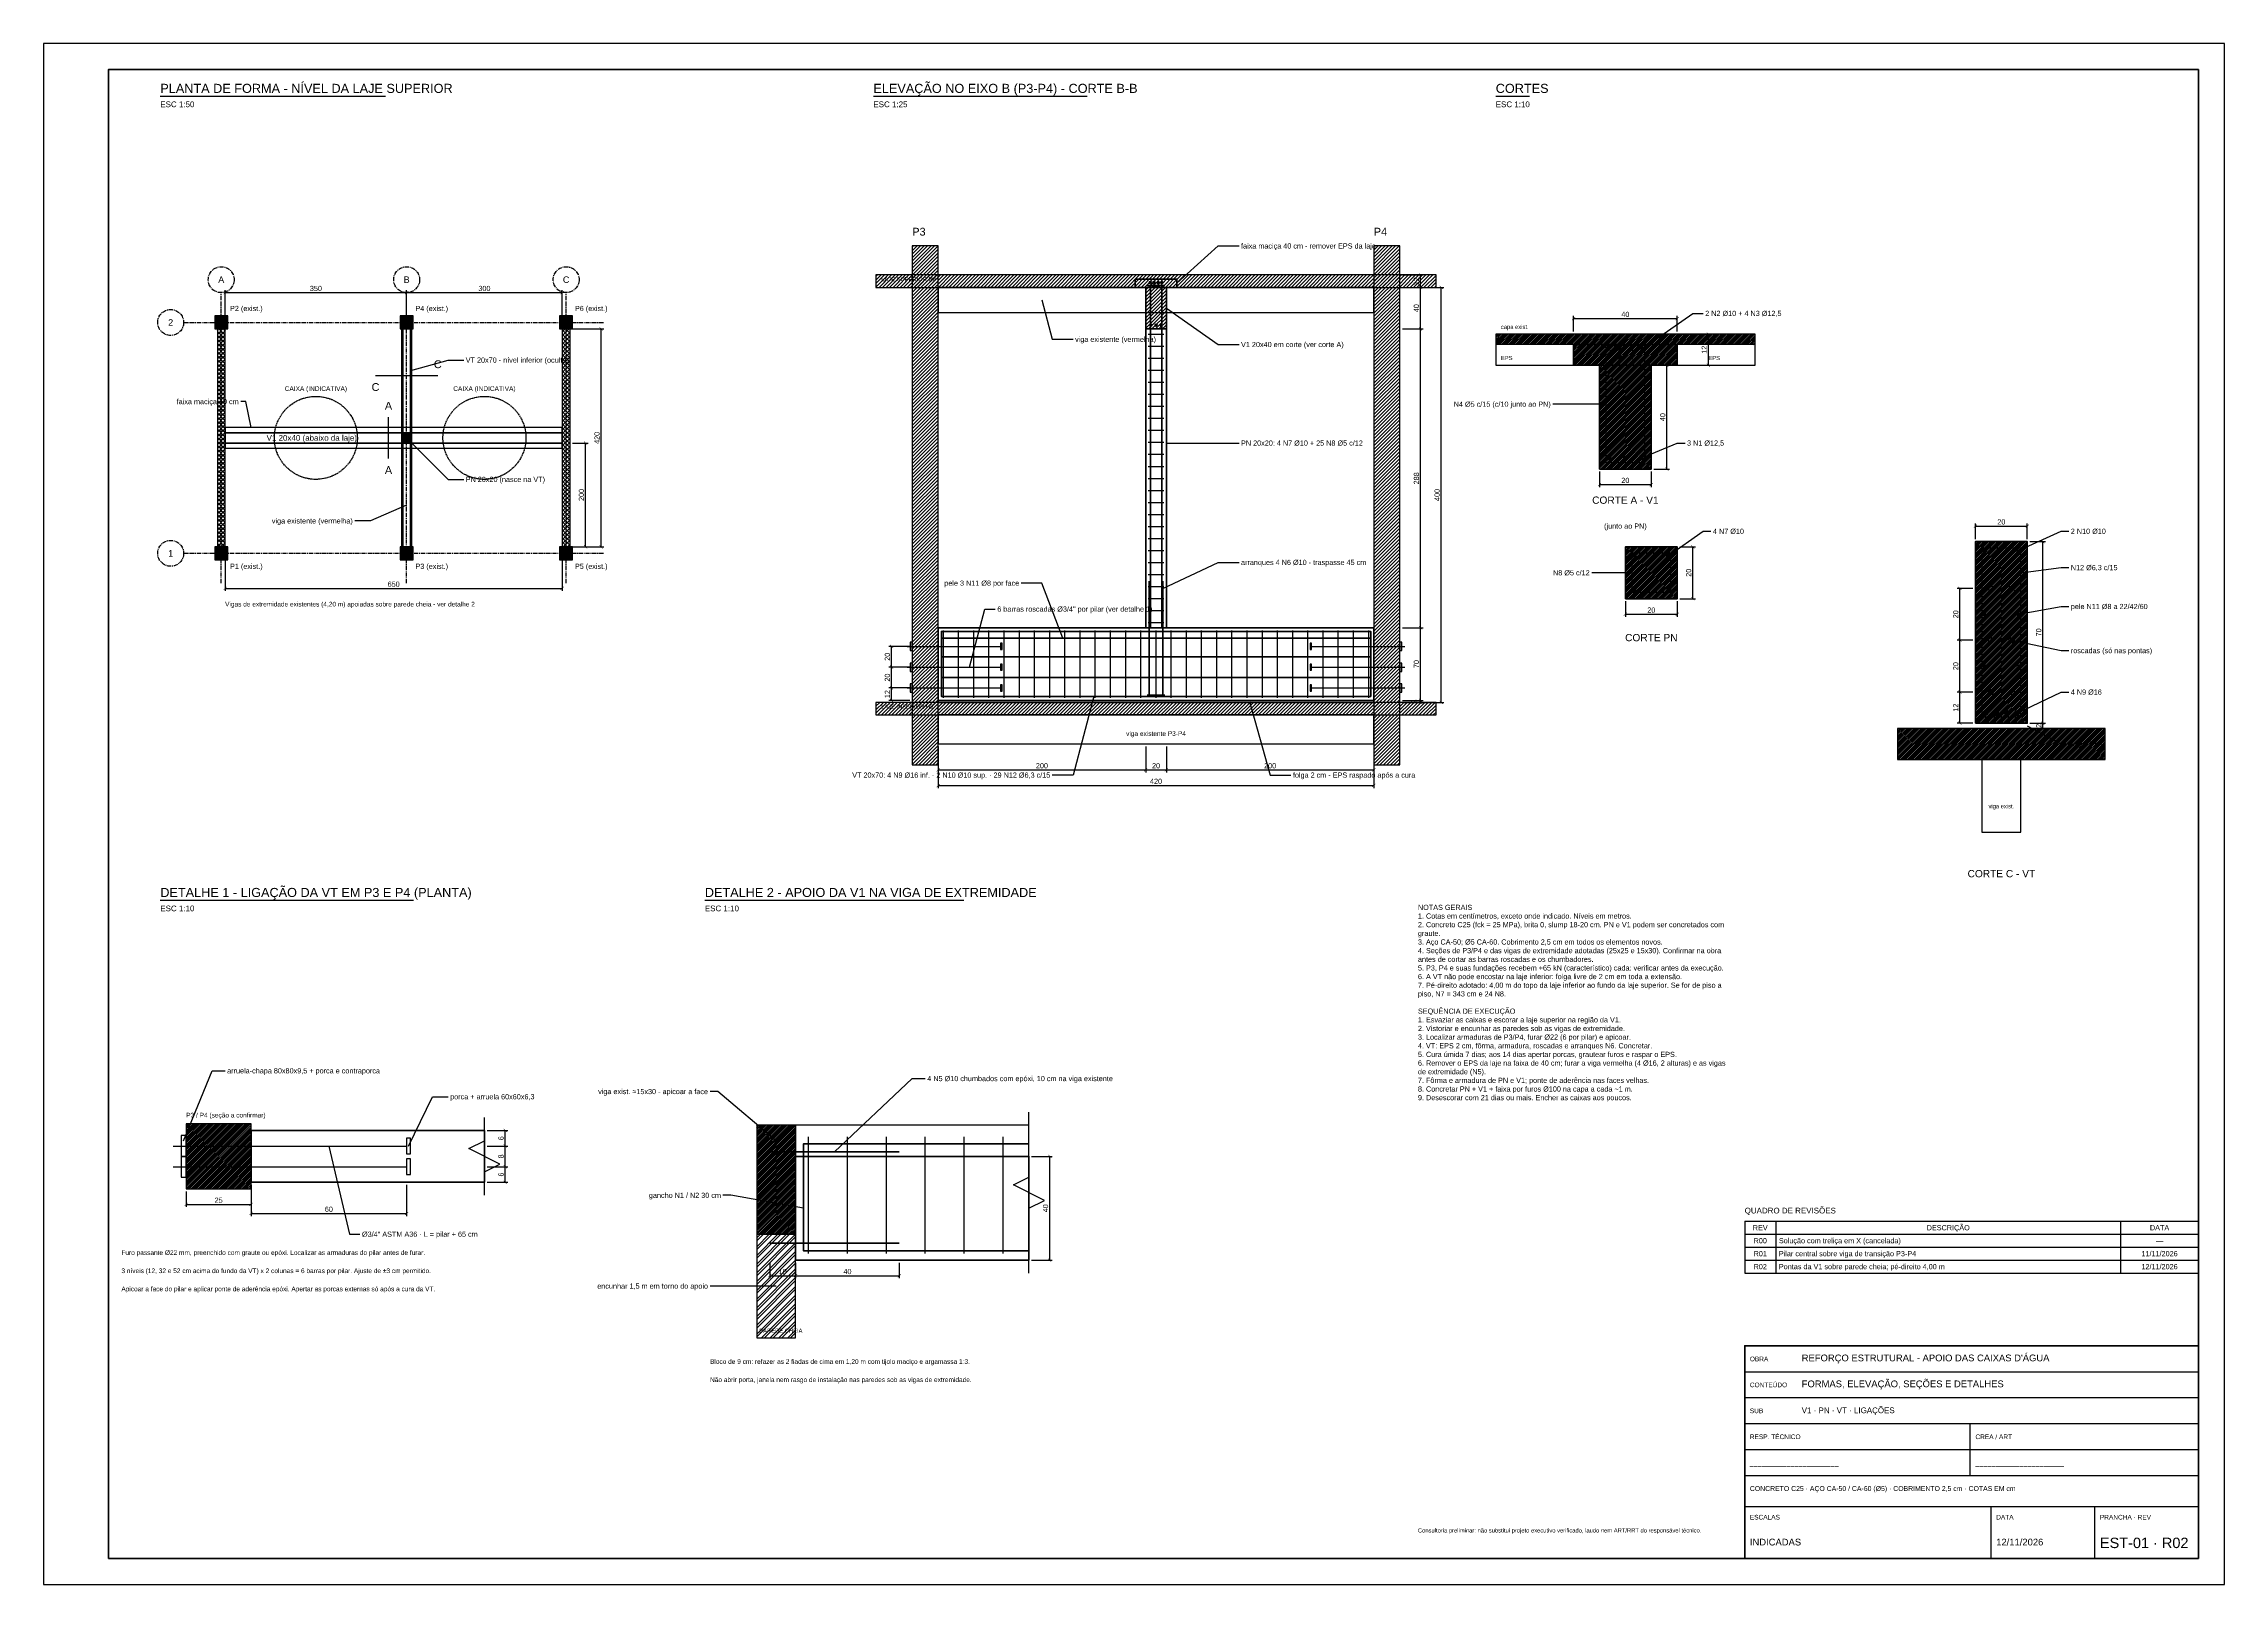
# Model space of a CAD drawing. Header units: millimetres. Extents: x 0 to 1741, y 0 to 594.
# Drawn here: x 0 to 841, y 0 to 594 of the extents above; entities that cross this region are included whole.
import ezdxf
from ezdxf.enums import TextEntityAlignment as Align

# ---------------------------------------------------------------- set-up
doc = ezdxf.new("R2010")
doc.units = ezdxf.units.MM
doc.header["$LTSCALE"] = 0.5
doc.linetypes.add('CENTER', pattern=[5.08, 3.175, -0.635, 0.635, -0.635])
doc.linetypes.add('DASHED', pattern=[1.524, 1.27, -0.254])
for name, color, linetype in [('ALVENARIA', 8, 'Continuous'), ('BARRA_ROSCADA', 5, 'Continuous'), ('CARIMBO', 7, 'Continuous'), ('CORTE', 5, 'Continuous'), ('COTA', 4, 'Continuous'), ('EIXO', 2, 'CENTER'), ('EPS', 30, 'DASHED'), ('ESTRIBO', 6, 'Continuous'), ('EXIST_OCULTO', 8, 'DASHED'), ('EXISTENTE', 8, 'Continuous'), ('HACH_NOVA', 3, 'Continuous'), ('HACHURA', 252, 'Continuous'), ('TEXTO', 7, 'Continuous'), ('TITULO', 7, 'Continuous')]:
    doc.layers.add(name, color=color, linetype=linetype)
for name, color, linetype, lineweight in [('ARMADURA', 1, 'Continuous', 50), ('FORMA_NOVA', 3, 'Continuous', 35), ('MOLDURA', 7, 'Continuous', 70)]:
    doc.layers.add(name, color=color, linetype=linetype, lineweight=lineweight)
doc.styles.add('EST', font='arial.ttf')
doc.dimstyles.new('EST', dxfattribs={"dimtxt": 2, "dimasz": 1.2, "dimexe": 1, "dimexo": 1, "dimgap": 0.6, "dimtad": 1, "dimdec": 0, "dimtxsty": 'EST', "dimblk": 'ARCHTICK', "dimcen": 2.5, "dimclrd": 4, "dimclre": 4, "dimclrt": 7, "dimazin": 3, "dimtfac": 1, "dimtmove": 0, "dimatfit": 3})

# ---------------------------------------------------------------- blocks, each defined once
blk = doc.blocks.new('_ARCHTICK')
at = {"color": 0, "linetype": 'BYBLOCK', "const_width": 0.15}
blk.add_lwpolyline([(-0.5, -0.5), (0.5, 0.5)], dxfattribs=at)

msp = doc.modelspace()

# ---------------------------------------------------------------- hatches: boundary and pattern name
at = {"layer": 'ARMADURA'}
h = msp.add_hatch(color=256, dxfattribs=at)
h.dxf.hatch_style = 1
edge = h.paths.add_edge_path()
edge.add_arc((426.8, 501.92), 0.4, 0, 360)
h = msp.add_hatch(color=256, dxfattribs=at)
h.dxf.hatch_style = 1
edge = h.paths.add_edge_path()
edge.add_arc((428.2, 501.92), 0.4, 0, 360)
h = msp.add_hatch(color=256, dxfattribs=at)
h.dxf.hatch_style = 1
edge = h.paths.add_edge_path()
edge.add_arc((428.2, 500.64), 0.4, 0, 360)
h = msp.add_hatch(color=256, dxfattribs=at)
h.dxf.hatch_style = 1
edge = h.paths.add_edge_path()
edge.add_arc((429.8, 501.92), 0.4, 0, 360)
h = msp.add_hatch(color=256, dxfattribs=at)
h.dxf.hatch_style = 1
edge = h.paths.add_edge_path()
edge.add_arc((429.8, 500.64), 0.4, 0, 360)
h = msp.add_hatch(color=256, dxfattribs=at)
h.dxf.hatch_style = 1
edge = h.paths.add_edge_path()
edge.add_arc((431.2, 501.92), 0.4, 0, 360)
h = msp.add_hatch(color=256, dxfattribs=at)
h.dxf.hatch_style = 1
edge = h.paths.add_edge_path()
edge.add_arc((427, 485.44), 0.4, 0, 360)
h = msp.add_hatch(color=256, dxfattribs=at)
h.dxf.hatch_style = 1
edge = h.paths.add_edge_path()
edge.add_arc((429, 485.44), 0.4, 0, 360)
h = msp.add_hatch(color=256, dxfattribs=at)
h.dxf.hatch_style = 1
edge = h.paths.add_edge_path()
edge.add_arc((431, 485.44), 0.4, 0, 360)
h = msp.add_hatch(color=256, dxfattribs=at)
h.dxf.hatch_style = 1
edge = h.paths.add_edge_path()
edge.add_arc((603.5, 476.3), 0.5, 0, 360)
h = msp.add_hatch(color=256, dxfattribs=at)
h.dxf.hatch_style = 1
edge = h.paths.add_edge_path()
edge.add_arc((607.8, 476.3), 0.625, 0, 360)
h = msp.add_hatch(color=256, dxfattribs=at)
h.dxf.hatch_style = 1
edge = h.paths.add_edge_path()
edge.add_arc((607.8, 473.1), 0.625, 0, 360)
h = msp.add_hatch(color=256, dxfattribs=at)
h.dxf.hatch_style = 1
edge = h.paths.add_edge_path()
edge.add_arc((612.2, 476.3), 0.625, 0, 360)
h = msp.add_hatch(color=256, dxfattribs=at)
h.dxf.hatch_style = 1
edge = h.paths.add_edge_path()
edge.add_arc((612.2, 473.1), 0.625, 0, 360)
h = msp.add_hatch(color=256, dxfattribs=at)
h.dxf.hatch_style = 1
edge = h.paths.add_edge_path()
edge.add_arc((616.5, 476.3), 0.5, 0, 360)
h = msp.add_hatch(color=256, dxfattribs=at)
h.dxf.hatch_style = 1
edge = h.paths.add_edge_path()
edge.add_arc((603.7, 434.3), 0.625, 0, 360)
h = msp.add_hatch(color=256, dxfattribs=at)
h.dxf.hatch_style = 1
edge = h.paths.add_edge_path()
edge.add_arc((610, 434.3), 0.625, 0, 360)
h = msp.add_hatch(color=256, dxfattribs=at)
h.dxf.hatch_style = 1
edge = h.paths.add_edge_path()
edge.add_arc((616.3, 434.3), 0.625, 0, 360)
h = msp.add_hatch(color=256, dxfattribs=at)
h.dxf.hatch_style = 1
edge = h.paths.add_edge_path()
edge.add_arc((613.5, 396.5), 0.5, 0, 360)
h = msp.add_hatch(color=256, dxfattribs=at)
h.dxf.hatch_style = 1
edge = h.paths.add_edge_path()
edge.add_arc((626.5, 396.5), 0.5, 0, 360)
h = msp.add_hatch(color=256, dxfattribs=at)
h.dxf.hatch_style = 1
edge = h.paths.add_edge_path()
edge.add_arc((748.6, 398.4), 0.5, 0, 360)
h = msp.add_hatch(color=256, dxfattribs=at)
h.dxf.hatch_style = 1
edge = h.paths.add_edge_path()
edge.add_arc((761.4, 398.4), 0.5, 0, 360)
h = msp.add_hatch(color=256, dxfattribs=at)
h.dxf.hatch_style = 1
edge = h.paths.add_edge_path()
edge.add_arc((748.4, 392), 0.4, 0, 360)
h = msp.add_hatch(color=256, dxfattribs=at)
h.dxf.hatch_style = 1
edge = h.paths.add_edge_path()
edge.add_arc((761.6, 392), 0.4, 0, 360)
h = msp.add_hatch(color=256, dxfattribs=at)
h.dxf.hatch_style = 1
edge = h.paths.add_edge_path()
edge.add_arc((613.5, 383.5), 0.5, 0, 360)
h = msp.add_hatch(color=256, dxfattribs=at)
h.dxf.hatch_style = 1
edge = h.paths.add_edge_path()
edge.add_arc((626.5, 383.5), 0.5, 0, 360)
h = msp.add_hatch(color=256, dxfattribs=at)
h.dxf.hatch_style = 1
edge = h.paths.add_edge_path()
edge.add_arc((748.4, 374), 0.4, 0, 360)
h = msp.add_hatch(color=256, dxfattribs=at)
h.dxf.hatch_style = 1
edge = h.paths.add_edge_path()
edge.add_arc((761.6, 374), 0.4, 0, 360)
h = msp.add_hatch(color=256, dxfattribs=at)
h.dxf.hatch_style = 1
edge = h.paths.add_edge_path()
edge.add_arc((748.4, 354), 0.4, 0, 360)
h = msp.add_hatch(color=256, dxfattribs=at)
h.dxf.hatch_style = 1
edge = h.paths.add_edge_path()
edge.add_arc((761.6, 354), 0.4, 0, 360)
h = msp.add_hatch(color=256, dxfattribs=at)
h.dxf.hatch_style = 1
edge = h.paths.add_edge_path()
edge.add_arc((748.9, 335.9), 0.8, 0, 360)
h = msp.add_hatch(color=256, dxfattribs=at)
h.dxf.hatch_style = 1
edge = h.paths.add_edge_path()
edge.add_arc((752.9, 335.9), 0.8, 0, 360)
h = msp.add_hatch(color=256, dxfattribs=at)
h.dxf.hatch_style = 1
edge = h.paths.add_edge_path()
edge.add_arc((757.1, 335.9), 0.8, 0, 360)
h = msp.add_hatch(color=256, dxfattribs=at)
h.dxf.hatch_style = 1
edge = h.paths.add_edge_path()
edge.add_arc((761.1, 335.9), 0.8, 0, 360)
at = {"layer": 'HACH_NOVA'}
h = msp.add_hatch(dxfattribs=at)
h.set_pattern_fill('ANSI31', scale=0.3)
h.paths.add_polyline_path([(425, 484), (433, 484), (433, 500), (425, 500)])
h = msp.add_hatch(dxfattribs=at)
h.set_pattern_fill('ANSI31', scale=0.15)
h.paths.add_polyline_path([(590, 470), (630, 470), (630, 478), (590, 478)])
h = msp.add_hatch(dxfattribs=at)
h.set_pattern_fill('ANSI31', scale=0.15)
h.paths.add_polyline_path([(600, 430), (620, 430), (620, 470), (600, 470)])
h = msp.add_hatch(color=3, dxfattribs=at)
h.dxf.hatch_style = 1
h.paths.add_polyline_path([(138, 440), (142, 440), (142, 444), (138, 444)])
h = msp.add_hatch(dxfattribs=at)
h.set_pattern_fill('ANSI31', scale=0.15)
h.paths.add_polyline_path([(610, 380), (630, 380), (630, 400), (610, 400)])
h = msp.add_hatch(dxfattribs=at)
h.set_pattern_fill('ANSI31', scale=0.15)
h.paths.add_polyline_path([(745, 332), (765, 332), (765, 402), (745, 402)])
at = {"layer": 'HACHURA'}
h = msp.add_hatch(dxfattribs=at)
h.set_pattern_fill('ANSI31', scale=0.3)
h.paths.add_polyline_path([(335, 316), (345, 316), (345, 516), (335, 516)])
h = msp.add_hatch(dxfattribs=at)
h.set_pattern_fill('ANSI31', scale=0.3)
h.paths.add_polyline_path([(513, 316), (523, 316), (523, 516), (513, 516)])
h = msp.add_hatch(dxfattribs=at)
h.set_pattern_fill('ANSI31', scale=0.3)
h.paths.add_polyline_path([(321, 500), (537, 500), (537, 504.8), (321, 504.8)])
h = msp.add_hatch(color=8, dxfattribs=at)
h.dxf.hatch_style = 1
h.paths.add_polyline_path([(66, 484), (71, 484), (71, 489), (66, 489)])
h = msp.add_hatch(color=8, dxfattribs=at)
h.dxf.hatch_style = 1
h.paths.add_polyline_path([(137.5, 484), (142.5, 484), (142.5, 489), (137.5, 489)])
h = msp.add_hatch(color=8, dxfattribs=at)
h.dxf.hatch_style = 1
h.paths.add_polyline_path([(199, 484), (204, 484), (204, 489), (199, 489)])
h = msp.add_hatch(dxfattribs=at)
h.set_pattern_fill('ANSI37', scale=0.35)
h.paths.add_polyline_path([(67, 400), (70, 400), (70, 484), (67, 484)])
h = msp.add_hatch(dxfattribs=at)
h.set_pattern_fill('ANSI37', scale=0.35)
h.paths.add_polyline_path([(200, 400), (203, 400), (203, 484), (200, 484)])
h = msp.add_hatch(dxfattribs=at)
h.set_pattern_fill('ANSI31', scale=0.15)
h.paths.add_polyline_path([(560, 478), (660, 478), (660, 482), (560, 482)])
h = msp.add_hatch(color=8, dxfattribs=at)
h.dxf.hatch_style = 1
h.paths.add_polyline_path([(66, 395), (71, 395), (71, 400), (66, 400)])
h = msp.add_hatch(color=8, dxfattribs=at)
h.dxf.hatch_style = 1
h.paths.add_polyline_path([(137.5, 395), (142.5, 395), (142.5, 400), (137.5, 400)])
h = msp.add_hatch(color=8, dxfattribs=at)
h.dxf.hatch_style = 1
h.paths.add_polyline_path([(199, 395), (204, 395), (204, 400), (199, 400)])
h = msp.add_hatch(dxfattribs=at)
h.set_pattern_fill('ANSI31', scale=0.3)
h.paths.add_polyline_path([(321, 335.2), (537, 335.2), (537, 340), (321, 340)])
h = msp.add_hatch(dxfattribs=at)
h.set_pattern_fill('ANSI31', scale=0.15)
h.paths.add_polyline_path([(715, 318), (795, 318), (795, 330), (715, 330)])
h = msp.add_hatch(dxfattribs=at)
h.set_pattern_fill('ANSI31', scale=0.15)
h.paths.add_polyline_path([(55, 152.5), (80, 152.5), (80, 177.5), (55, 177.5)])
h = msp.add_hatch(dxfattribs=at)
h.set_pattern_fill('ANSI31', scale=0.15)
h.paths.add_polyline_path([(275, 135), (290, 135), (290, 177), (275, 177)])
h = msp.add_hatch(dxfattribs=at)
h.set_pattern_fill('ANSI32', scale=0.25)
h.paths.add_polyline_path([(275, 95), (290, 95), (290, 135), (275, 135)])

# ---------------------------------------------------------------- linework, layer by layer
at = {"layer": 'ALVENARIA'}
msp.add_lwpolyline([(275, 95), (290, 95), (290, 135), (275, 135)], close=True, dxfattribs=at)
at = {"layer": 'ARMADURA'}
for points in [[(431.2, 368.8), (431.2, 500.8), (425.6, 500.8)], [(426.8, 368.8), (426.8, 500.8), (432.4, 500.8)], [(425.6, 342.8), (431.6, 342.8), (431.6, 386.8)], [(432.4, 342.8), (426.4, 342.8), (426.4, 386.8)], [(346.2, 355.36), (346.2, 367.36), (511.8, 367.36), (511.8, 355.36)], [(346.2, 364.8), (511.8, 364.8)], [(346.2, 358.36), (346.2, 342.36), (511.8, 342.36), (511.8, 358.36)], [(346.2, 357.6), (511.8, 357.6)], [(346.2, 349.6), (511.8, 349.6)], [(293, 139.8), (293, 169.8), (380, 169.8)], [(280, 166.8), (330, 166.8)], [(293, 158.6), (293, 128.6), (380, 128.6)], [(280, 131.6), (330, 131.6)]]:
    msp.add_lwpolyline(points, dxfattribs=at)
for centre, radius in [((426.8, 501.92), 0.4), ((428.2, 501.92), 0.4), ((428.2, 500.64), 0.4), ((429.8, 501.92), 0.4), ((429.8, 500.64), 0.4), ((431.2, 501.92), 0.4), ((427, 485.44), 0.4), ((429, 485.44), 0.4), ((431, 485.44), 0.4), ((603.5, 476.3), 0.5), ((607.8, 476.3), 0.625), ((607.8, 473.1), 0.625), ((612.2, 476.3), 0.625), ((612.2, 473.1), 0.625), ((616.5, 476.3), 0.5), ((603.7, 434.3), 0.625), ((610, 434.3), 0.625), ((616.3, 434.3), 0.625), ((613.5, 396.5), 0.5), ((626.5, 396.5), 0.5), ((748.6, 398.4), 0.5), ((761.4, 398.4), 0.5), ((748.4, 392), 0.4), ((761.6, 392), 0.4), ((613.5, 383.5), 0.5), ((626.5, 383.5), 0.5), ((748.4, 374), 0.4), ((761.6, 374), 0.4), ((748.4, 354), 0.4), ((761.6, 354), 0.4), ((748.9, 335.9), 0.8), ((752.9, 335.9), 0.8), ((757.1, 335.9), 0.8), ((761.1, 335.9), 0.8)]:
    msp.add_circle(centre, radius, dxfattribs=at)
at = {"layer": 'BARRA_ROSCADA'}
for points in [[(334.2, 360), (335, 360), (335, 363.2), (334.2, 363.2)], [(369, 360.4), (369.6, 360.4), (369.6, 362.8), (369, 362.8)], [(488.4, 360.4), (489, 360.4), (489, 362.8), (488.4, 362.8)], [(523, 360), (523.8, 360), (523.8, 363.2), (523, 363.2)], [(334.2, 352), (335, 352), (335, 355.2), (334.2, 355.2)], [(369, 352.4), (369.6, 352.4), (369.6, 354.8), (369, 354.8)], [(488.4, 352.4), (489, 352.4), (489, 354.8), (488.4, 354.8)], [(523, 352), (523.8, 352), (523.8, 355.2), (523, 355.2)], [(334.2, 344), (335, 344), (335, 347.2), (334.2, 347.2)], [(369, 344.4), (369.6, 344.4), (369.6, 346.8), (369, 346.8)], [(488.4, 344.4), (489, 344.4), (489, 346.8), (488.4, 346.8)], [(523, 344), (523.8, 344), (523.8, 347.2), (523, 347.2)], [(53, 165), (55, 165), (55, 173), (53, 173)], [(140, 166), (141.5, 166), (141.5, 172), (140, 172)], [(53, 157), (55, 157), (55, 165), (53, 165)], [(140, 158), (141.5, 158), (141.5, 164), (140, 164)]]:
    msp.add_lwpolyline(points, close=True, dxfattribs=at)
for points in [[(333, 361.6), (369, 361.6)], [(333, 353.6), (369, 353.6)], [(489, 361.6), (525, 361.6)], [(489, 353.6), (525, 353.6)], [(333, 345.6), (369, 345.6)], [(489, 345.6), (525, 345.6)], [(50, 169), (140, 169)], [(50, 161), (140, 161)]]:
    msp.add_lwpolyline(points, dxfattribs=at)
for centre in [(751, 384), (759, 384), (751, 364), (759, 364), (751, 344), (759, 344)]:
    msp.add_circle(centre, 0.95, dxfattribs=at)
at = {"layer": 'CARIMBO'}
for p, q in [((656, 82), (831, 82)), ((656, 72), (831, 72)), ((656, 62), (831, 62)), ((743, 42), (743, 62)), ((656, 52), (831, 52)), ((656, 42), (831, 42)), ((656, 30), (831, 30)), ((751, 10), (751, 30)), ((791, 10), (791, 30))]:
    msp.add_line(p, q, dxfattribs=at)
msp.add_lwpolyline([(0, 0), (841, 0), (841, 594), (0, 594)], close=True, dxfattribs=at)
at = {"layer": 'CORTE'}
for points in [[(128, 466), (152, 466)], [(133, 434), (133, 450)]]:
    msp.add_lwpolyline(points, dxfattribs=at)
at = {"layer": 'EIXO'}
for points in [[(68.5, 386), (68.5, 498)], [(140, 386), (140, 498)], [(201.5, 386), (201.5, 498)], [(54, 486.5), (216, 486.5)], [(54, 397.5), (216, 397.5)]]:
    msp.add_lwpolyline(points, dxfattribs=at)
for centre in [(68.5, 503), (140, 503), (201.5, 503), (49, 486.5), (49, 397.5)]:
    msp.add_circle(centre, 5, dxfattribs=at)
at = {"layer": 'EPS'}
for points in [[(560, 470), (590, 470), (590, 478), (560, 478)], [(630, 470), (660, 470), (660, 478), (630, 478)], [(70, 438), (200, 438), (200, 446), (70, 446)], [(345, 340), (513, 340), (513, 340.8), (345, 340.8)]]:
    msp.add_lwpolyline(points, close=True, dxfattribs=at)
at = {"layer": 'ESTRIBO'}
for points in [[(426, 482), (432, 482)], [(426, 477.37), (432, 477.37)], [(426, 472.73), (432, 472.73)], [(426, 468.1), (432, 468.1)], [(426, 463.47), (432, 463.47)], [(426, 458.83), (432, 458.83)], [(426, 454.2), (432, 454.2)], [(426, 449.57), (432, 449.57)], [(426, 444.93), (432, 444.93)], [(426, 440.3), (432, 440.3)], [(426, 435.67), (432, 435.67)], [(426, 431.03), (432, 431.03)], [(426, 426.4), (432, 426.4)], [(426, 421.77), (432, 421.77)], [(426, 417.13), (432, 417.13)], [(426, 412.5), (432, 412.5)], [(426, 407.87), (432, 407.87)], [(426, 403.23), (432, 403.23)], [(426, 398.6), (432, 398.6)], [(426, 393.97), (432, 393.97)], [(426, 389.33), (432, 389.33)], [(426, 384.7), (432, 384.7)], [(426, 380.07), (432, 380.07)], [(426, 375.43), (432, 375.43)], [(426, 370.8), (432, 370.8)], [(347, 341.8), (347, 367.8)], [(352.86, 341.8), (352.86, 367.8)], [(358.71, 341.8), (358.71, 367.8)], [(364.57, 341.8), (364.57, 367.8)], [(370.43, 341.8), (370.43, 367.8)], [(376.29, 341.8), (376.29, 367.8)], [(382.14, 341.8), (382.14, 367.8)], [(388, 341.8), (388, 367.8)], [(393.86, 341.8), (393.86, 367.8)], [(399.71, 341.8), (399.71, 367.8)], [(405.57, 341.8), (405.57, 367.8)], [(411.43, 341.8), (411.43, 367.8)], [(417.29, 341.8), (417.29, 367.8)], [(423.14, 341.8), (423.14, 367.8)], [(429, 341.8), (429, 367.8)], [(434.86, 341.8), (434.86, 367.8)], [(440.71, 341.8), (440.71, 367.8)], [(446.57, 341.8), (446.57, 367.8)], [(452.43, 341.8), (452.43, 367.8)], [(458.29, 341.8), (458.29, 367.8)], [(464.14, 341.8), (464.14, 367.8)], [(470, 341.8), (470, 367.8)], [(475.86, 341.8), (475.86, 367.8)], [(481.71, 341.8), (481.71, 367.8)], [(487.57, 341.8), (487.57, 367.8)], [(493.43, 341.8), (493.43, 367.8)], [(499.29, 341.8), (499.29, 367.8)], [(505.14, 341.8), (505.14, 367.8)], [(511, 341.8), (511, 367.8)], [(295, 127.5), (295, 172.5)], [(310, 127.5), (310, 172.5)], [(325, 127.5), (325, 172.5)], [(340, 127.5), (340, 172.5)], [(355, 127.5), (355, 172.5)], [(370, 127.5), (370, 172.5)]]:
    msp.add_lwpolyline(points, dxfattribs=at)
for points in [[(602.5, 432.5), (617.5, 432.5), (617.5, 477.5), (602.5, 477.5)], [(612.5, 382.5), (627.5, 382.5), (627.5, 397.5), (612.5, 397.5)], [(747.5, 334.5), (762.5, 334.5), (762.5, 399.5), (747.5, 399.5)]]:
    msp.add_lwpolyline(points, close=True, dxfattribs=at)
at = {"layer": 'EXIST_OCULTO'}
for points in [[(138, 400), (142, 400), (142, 484), (138, 484)], [(345, 324), (513, 324), (513, 335.2), (345, 335.2)], [(747.5, 290), (762.5, 290), (762.5, 318), (747.5, 318)]]:
    msp.add_lwpolyline(points, close=True, dxfattribs=at)
for centre in [(105, 442), (170, 442)]:
    msp.add_circle(centre, 16, dxfattribs=at)
at = {"layer": 'EXISTENTE'}
for points in [[(335, 316), (345, 316), (345, 516), (335, 516)], [(513, 316), (523, 316), (523, 516), (513, 516)], [(321, 500), (537, 500), (537, 504.8), (321, 504.8)], [(345, 490.4), (513, 490.4), (513, 500), (345, 500)], [(66, 484), (71, 484), (71, 489), (66, 489)], [(137.5, 484), (142.5, 484), (142.5, 489), (137.5, 489)], [(199, 484), (204, 484), (204, 489), (199, 489)], [(67, 400), (70, 400), (70, 484), (67, 484)], [(138.5, 400), (141.5, 400), (141.5, 484), (138.5, 484)], [(200, 400), (203, 400), (203, 484), (200, 484)], [(560, 470), (660, 470), (660, 482), (560, 482)], [(66, 395), (71, 395), (71, 400), (66, 400)], [(137.5, 395), (142.5, 395), (142.5, 400), (137.5, 400)], [(199, 395), (204, 395), (204, 400), (199, 400)], [(321, 335.2), (537, 335.2), (537, 340), (321, 340)], [(715, 318), (795, 318), (795, 330), (715, 330)], [(55, 152.5), (80, 152.5), (80, 177.5), (55, 177.5)], [(275, 135), (290, 135), (290, 177), (275, 177)], [(290, 165), (380, 165), (380, 177), (290, 177)]]:
    msp.add_lwpolyline(points, close=True, dxfattribs=at)
for points in [[(170, 150), (170, 159), (176, 162), (164, 168), (170, 171), (170, 180)], [(380, 120), (380, 145), (386, 148), (374, 154), (380, 157), (380, 182)]]:
    msp.add_lwpolyline(points, dxfattribs=at)
at = {"layer": 'FORMA_NOVA'}
for points in [[(421, 500), (437, 500), (437, 503.2), (421, 503.2)], [(425, 484), (433, 484), (433, 500), (425, 500)], [(425, 368.8), (433, 368.8), (433, 484), (425, 484)], [(590, 470), (630, 470), (630, 478), (590, 478)], [(600, 430), (620, 430), (620, 470), (600, 470)], [(70, 440), (200, 440), (200, 444), (70, 444)], [(610, 380), (630, 380), (630, 400), (610, 400)], [(745, 332), (765, 332), (765, 402), (745, 402)], [(345, 340.8), (513, 340.8), (513, 368.8), (345, 368.8)], [(80, 155), (170, 155), (170, 175), (80, 175)], [(290, 125), (380, 125), (380, 165), (290, 165)]]:
    msp.add_lwpolyline(points, close=True, dxfattribs=at)
at = {"layer": 'MOLDURA'}
for points in [[(25, 10), (831, 10), (831, 584), (25, 584)], [(656, 10), (831, 10), (831, 92), (656, 92)]]:
    msp.add_lwpolyline(points, close=True, dxfattribs=at)
at = {"layer": 'TEXTO'}
for p, q in [((656, 140), (831, 140)), ((656, 140), (656, 120)), ((656, 135), (831, 135)), ((668, 140), (668, 120)), ((801, 140), (801, 120)), ((831, 140), (831, 120)), ((656, 130), (831, 130)), ((656, 125), (831, 125)), ((656, 120), (831, 120))]:
    msp.add_line(p, q, dxfattribs=at)
for points in [[(437, 501.6), (453, 516), (461, 516)], [(385, 495.2), (389, 480), (397, 480)], [(433, 492), (453, 478), (461, 478)], [(616.5, 476.3), (636, 490), (640, 490)], [(141.6, 468), (156, 472), (162, 472)], [(80, 446), (78, 456), (76, 456)], [(602.5, 455), (585, 455), (582, 455)], [(140, 442), (156, 426), (162, 426)], [(433, 440), (453, 440), (461, 440)], [(616.3, 434.3), (630, 440), (633, 440)], [(140, 416), (126, 410), (120, 410)], [(626.5, 396.5), (640, 406), (643, 406)], [(761.4, 398.4), (778, 406), (781, 406)], [(431.6, 384), (453, 394), (461, 394)], [(612.5, 390), (600, 390), (597, 390)], [(762.5, 390), (778, 392), (781, 392)], [(393, 364.8), (385, 386), (377, 386)], [(357, 353.6), (363, 376), (367, 376)], [(761.6, 374), (778, 377), (781, 377)], [(759, 364), (778, 360), (781, 360)], [(405, 342.36), (397, 312), (389, 312)], [(465, 340.4), (473, 312), (481, 312)], [(761.1, 335.9), (778, 344), (781, 344)], [(765, 331), (778, 324), (781, 324)], [(54, 171), (65, 198), (70, 198)], [(305, 166.8), (335, 195), (340, 195)], [(140.7, 169), (150, 188), (156, 188)], [(282.5, 171), (260, 190), (257, 190)], [(110, 169), (118, 135), (122, 135)], [(293, 145), (265, 150), (262, 150)], [(282.5, 115), (260, 115), (257, 115)]]:
    msp.add_lwpolyline(points, dxfattribs=at)
at = {"layer": 'TITULO'}
for p, q in [((45, 573.8), (131.8, 573.8)), ((320, 573.8), (402.46, 573.8)), ((560, 573.8), (573.02, 573.8)), ((45, 263.8), (142.65, 263.8)), ((255, 263.8), (354.82, 263.8))]:
    msp.add_line(p, q, dxfattribs=at)

# ---------------------------------------------------------------- texts
at = {"layer": 'CORTE', "style": 'EST'}
for s, p in [('C', (152, 470.4)), ('C', (128, 461.6)), ('A', (133, 454.4)), ('A', (133, 429.6))]:
    msp.add_text(s, height=3, dxfattribs=at).set_placement(p, align=Align.MIDDLE_CENTER)
at = {"layer": 'TEXTO', "style": 'EST'}
for s, height, p in [('ESC 1:50', 2.2, (45, 569.5)), ('ESC 1:25', 2.2, (320, 569.5)), ('ESC 1:10', 2.2, (560, 569.5)), ('P3', 3, (335, 520)), ('P4', 3, (513, 520)), ('LAJE SUPERIOR H8', 1.6, (323, 502.4)), ('P2 (exist.)', 2, (71.9, 490.9)), ('P4 (exist.)', 2, (143.4, 490.9)), ('P6 (exist.)', 2, (204.9, 490.9)), ('capa exist.', 1.6, (562, 484)), ('EPS', 1.6, (562, 472)), ('EPS', 1.6, (642, 472)), ('P1 (exist.)', 2, (71.9, 391.5)), ('P3 (exist.)', 2, (143.4, 391.5)), ('P5 (exist.)', 2, (204.9, 391.5)), ('Vigas de extremidade existentes (4,20 m) apoiadas sobre parede cheia - ver detalhe 2', 1.8, (70, 377)), ('LAJE INFERIOR H8', 1.6, (323, 337.6)), ('ESC 1:10', 2.2, (45, 259.5)), ('ESC 1:10', 2.2, (255, 259.5)), ('P3 / P4 (seção a confirmar)', 1.8, (55, 180)), ('QUADRO DE REVISÕES', 2.2, (656, 143)), ('Furo passante Ø22 mm, preenchido com graute ou epóxi. Localizar as armaduras do pilar antes de furar.', 1.8, (30, 127)), ('3 níveis (12, 32 e 52 cm acima do fundo da VT) x 2 colunas = 6 barras por pilar. Ajuste de ±3 cm permitido.', 1.8, (30, 120)), ('Apicoar a face do pilar e aplicar ponte de aderência epóxi. Apertar as porcas externas só após a cura da VT.', 1.8, (30, 113)), ('PAREDE CHEIA', 1.6, (276, 97)), ('Bloco de 9 cm: refazer as 2 fiadas de cima em 1,20 m com tijolo maciço e argamassa 1:3.', 1.8, (257, 85)), ('OBRA', 1.8, (658, 86)), ("REFORÇO ESTRUTURAL - APOIO DAS CAIXAS D'ÁGUA", 2.6, (678, 86)), ('Não abrir porta, janela nem rasgo de instalação nas paredes sob as vigas de extremidade.', 1.8, (257, 78)), ('CONTEÚDO', 1.8, (658, 76)), ('FORMAS, ELEVAÇÃO, SEÇÕES E DETALHES', 2.6, (678, 76)), ('SUB', 1.8, (658, 66)), ('V1 · PN · VT · LIGAÇÕES', 2.2, (678, 66)), ('RESP. TÉCNICO', 1.8, (658, 56)), ('CREA / ART', 1.8, (745, 56)), ('______________________', 2, (658, 46)), ('______________________', 2, (745, 46)), ('CONCRETO C25 · AÇO CA-50 / CA-60 (Ø5) · COBRIMENTO 2,5 cm · COTAS EM cm', 1.9, (658, 36)), ('ESCALAS', 1.8, (658, 25)), ('DATA', 1.8, (753, 25)), ('PRANCHA · REV', 1.8, (793, 25)), ('Consultoria preliminar: não substitui projeto executivo verificado, laudo nem ART/RRT do responsável técnico.', 1.6, (530, 20)), ('INDICADAS', 2.6, (658, 15)), ('12/11/2026', 2.6, (753, 15)), ('EST-01 · R02', 4, (793, 14))]:
    msp.add_text(s, height=height, dxfattribs=at).set_placement(p)
for s, height, p in [(' faixa maciça 40 cm - remover EPS da laje', 2, (461, 516)), (' 2 N2 Ø10 + 4 N3 Ø12,5', 2, (640, 490)), (' viga existente (vermelha)', 2, (397, 480)), (' VT 20x70 - nível inferior (oculta)', 2, (162, 472)), (' V1 20x40 em corte (ver corte A)', 2, (461, 478)), ('V1 20x40 (abaixo da laje)', 2.2, (86, 442)), (' PN 20x20: 4 N7 Ø10 + 25 N8 Ø5 c/12', 2, (461, 440)), (' 3 N1 Ø12,5', 2, (633, 440)), (' PN 20x20 (nasce na VT)', 2, (162, 426)), (' 4 N7 Ø10', 2, (643, 406)), (' 2 N10 Ø10', 2, (781, 406)), (' arranques 4 N6 Ø10 - traspasse 45 cm', 2, (461, 394)), (' N12 Ø6,3 c/15', 2, (781, 392)), (' 6 barras roscadas Ø3/4" por pilar (ver detalhe 1)', 2, (367, 376)), (' pele N11 Ø8 a 22/42/60', 2, (781, 377)), (' roscadas (só nas pontas)', 2, (781, 360)), (' 4 N9 Ø16', 2, (781, 344)), (' folga 2 cm', 2, (781, 324)), (' folga 2 cm - EPS raspado após a cura', 2, (481, 312)), (' arruela-chapa 80x80x9,5 + porca e contraporca', 2, (70, 198)), (' 4 N5 Ø10 chumbados com epóxi, 10 cm na viga existente', 2, (340, 195)), (' porca + arruela 60x60x6,3', 2, (156, 188)), (' Ø3/4" ASTM A36 · L = pilar + 65 cm', 2, (122, 135)), ('Solução com treliça em X (cancelada)', 2, (669.2, 132.5)), ('Pilar central sobre viga de transição P3-P4', 2, (669.2, 127.5)), ('Pontas da V1 sobre parede cheia; pé-direito 4,00 m', 2, (669.2, 122.5))]:
    msp.add_text(s, height=height, dxfattribs=at).set_placement(p, align=Align.MIDDLE_LEFT)
for s, height, p in [('A', 2.5, (68.5, 503)), ('B', 2.5, (140, 503)), ('C', 2.5, (201.5, 503)), ('2', 2.5, (49, 486.5)), ('CAIXA (INDICATIVA)', 1.8, (105, 461)), ('CAIXA (INDICATIVA)', 1.8, (170, 461)), ('(junto ao PN)', 2, (610, 408)), ('1', 2.5, (49, 397.5)), ('viga existente P3-P4', 1.8, (429, 328)), ('viga exist.', 1.6, (755, 300)), ('REV', 2, (662, 137.5)), ('DESCRIÇÃO', 2, (734.5, 137.5)), ('DATA', 2, (816, 137.5)), ('R00', 2, (662, 132.5)), ('R01', 2, (662, 127.5)), ('11/11/2026', 2, (816, 127.5)), ('—', 2, (816, 132.5)), ('R02', 2, (662, 122.5)), ('12/11/2026', 2, (816, 122.5))]:
    msp.add_text(s, height=height, dxfattribs=at).set_placement(p, align=Align.MIDDLE_CENTER)
for s, p in [('faixa maciça 40 cm ', (76, 456)), ('N4 Ø5 c/15 (c/10 junto ao PN) ', (582, 455)), ('viga existente (vermelha) ', (120, 410)), ('pele 3 N11 Ø8 por face ', (377, 386)), ('N8 Ø5 c/12 ', (597, 390)), ('VT 20x70: 4 N9 Ø16 inf. · 2 N10 Ø10 sup. · 29 N12 Ø6,3 c/15 ', (389, 312)), ('viga exist. ≈15x30 - apicoar a face ', (257, 190)), ('gancho N1 / N2 30 cm ', (262, 150)), ('encunhar 1,5 m em torno do apoio ', (257, 115))]:
    msp.add_text(s, height=2, dxfattribs=at).set_placement(p, align=Align.MIDDLE_RIGHT)
at = {"layer": 'TEXTO', "insert": (530, 262), "char_height": 2, "width": 120, "attachment_point": 1, "style": 'EST'}
msp.add_mtext('NOTAS GERAIS\\P1. Cotas em centímetros, exceto onde indicado. Níveis em metros.\\P2. Concreto C25 (fck = 25 MPa), brita 0, slump 18-20 cm. PN e V1 podem ser concretados com graute.\\P3. Aço CA-50; Ø5 CA-60. Cobrimento 2,5 cm em todos os elementos novos.\\P4. Seções de P3/P4 e das vigas de extremidade adotadas (25x25 e 15x30). Confirmar na obra antes de cortar as barras roscadas e os chumbadores.\\P5. P3, P4 e suas fundações recebem +65 kN (característico) cada: verificar antes da execução.\\P6. A VT não pode encostar na laje inferior: folga livre de 2 cm em toda a extensão.\\P7. Pé-direito adotado: 4,00 m do topo da laje inferior ao fundo da laje superior. Se for de piso a piso, N7 = 343 cm e 24 N8.\\P\\PSEQUÊNCIA DE EXECUÇÃO\\P1. Esvaziar as caixas e escorar a laje superior na região da V1.\\P2. Vistoriar e encunhar as paredes sob as vigas de extremidade.\\P3. Localizar armaduras de P3/P4, furar Ø22 (6 por pilar) e apicoar.\\P4. VT: EPS 2 cm, fôrma, armadura, roscadas e arranques N6. Concretar.\\P5. Cura úmida 7 dias; aos 14 dias apertar porcas, grautear furos e raspar o EPS.\\P6. Remover o EPS da laje na faixa de 40 cm; furar a viga vermelha (4 Ø16, 2 alturas) e as vigas de extremidade (N5).\\P7. Fôrma e armadura de PN e V1; ponte de aderência nas faces velhas.\\P8. Concretar PN + V1 + faixa por furos Ø100 na capa a cada ~1 m.\\P9. Desescorar com 21 dias ou mais. Encher as caixas aos poucos.', dxfattribs=at)
at = {"layer": 'TITULO', "style": 'EST'}
for s, p in [('PLANTA DE FORMA - NÍVEL DA LAJE SUPERIOR', (45, 575)), ('ELEVAÇÃO NO EIXO B (P3-P4) - CORTE B-B', (320, 575)), ('CORTES', (560, 575)), ('DETALHE 1 - LIGAÇÃO DA VT EM P3 E P4 (PLANTA)', (45, 265)), ('DETALHE 2 - APOIO DA V1 NA VIGA DE EXTREMIDADE', (255, 265))]:
    msp.add_text(s, height=3.5, dxfattribs=at).set_placement(p)
for s, p in [('CORTE A - V1', (610, 418)), ('CORTE PN', (620, 365)), ('CORTE C - VT', (755, 274))]:
    msp.add_text(s, height=2.8, dxfattribs=at).set_placement(p, align=Align.MIDDLE_CENTER)

# ---------------------------------------------------------------- dimensions: what is measured, and where the dimension line sits
at = {"layer": 'COTA'}
for base, p1, p2, override in [((531, 500), (523, 500), (523, 504.8), {"dimlfac": 2.5}), ((531, 484), (523, 484), (523, 500), {"dimlfac": 2.5}), ((539, 340), (523, 340), (523, 500), {"dimlfac": 2.5}), ((215, 400), (203, 400), (203, 484), {"dimlfac": 5}), ((531, 368.8), (523, 368.8), (523, 484), {"dimlfac": 2.5}), ((642, 470), (630, 470), (630, 482), {"dimlfac": 1}), ((626, 430), (620, 430), (620, 470), {"dimlfac": 1}), ((209, 400), (203, 400), (203, 440), {"dimlfac": 5}), ((636, 380), (630, 380), (630, 400), {"dimlfac": 1}), ((771, 332), (765, 332), (765, 402), {"dimlfac": 1}), ((739, 364), (745, 364), (745, 384), {"dimlfac": 1}), ((327, 353.6), (335, 353.6), (335, 361.6), {"dimlfac": 2.5}), ((531, 340.8), (523, 340.8), (523, 368.8), {"dimlfac": 2.5}), ((739, 344), (745, 344), (745, 364), {"dimlfac": 1}), ((327, 345.6), (335, 345.6), (335, 353.6), {"dimlfac": 2.5}), ((327, 340.8), (335, 340.8), (335, 345.6), {"dimlfac": 2.5}), ((531, 340), (523, 340), (523, 340.8), {"dimlfac": 2.5}), ((739, 332), (745, 332), (745, 344), {"dimlfac": 1}), ((771, 330), (765, 330), (765, 332), {"dimlfac": 1}), ((178, 169), (170, 169), (170, 175), {"dimlfac": 1}), ((178, 161), (170, 161), (170, 169), {"dimlfac": 1}), ((178, 155), (170, 155), (170, 161), {"dimlfac": 1}), ((388, 125), (380, 125), (380, 165), {"dimlfac": 1})]:
    msp.add_linear_dim(base=base, p1=p1, p2=p2, angle=90, dimstyle='EST', override=override, dxfattribs=at).render()
for base, p1, p2, override in [((70, 498), (70, 484), (140, 484), {"dimlfac": 5}), ((140, 498), (140, 484), (200, 484), {"dimlfac": 5}), ((590, 488), (590, 482), (630, 482), {"dimlfac": 1}), ((600, 424), (600, 430), (620, 430), {"dimlfac": 1}), ((745, 408), (745, 402), (765, 402), {"dimlfac": 1}), ((70, 384), (70, 400), (200, 400), {"dimlfac": 5}), ((610, 374), (610, 380), (630, 380), {"dimlfac": 1}), ((345, 314), (345, 324), (425, 324), {"dimlfac": 2.5}), ((345, 308), (345, 324), (513, 324), {"dimlfac": 2.5}), ((425, 314), (425, 324), (433, 324), {"dimlfac": 2.5}), ((433, 314), (433, 324), (513, 324), {"dimlfac": 2.5}), ((55, 146.5), (55, 152.5), (80, 152.5), {"dimlfac": 1}), ((80, 143), (80, 155), (140, 155), {"dimlfac": 1}), ((280, 119), (280, 125), (290, 125), {"dimlfac": 1}), ((290, 119), (290, 125), (330, 125), {"dimlfac": 1})]:
    msp.add_linear_dim(base=base, p1=p1, p2=p2, dimstyle='EST', override=override, dxfattribs=at).render()

doc.saveas('drawing.dxf')
